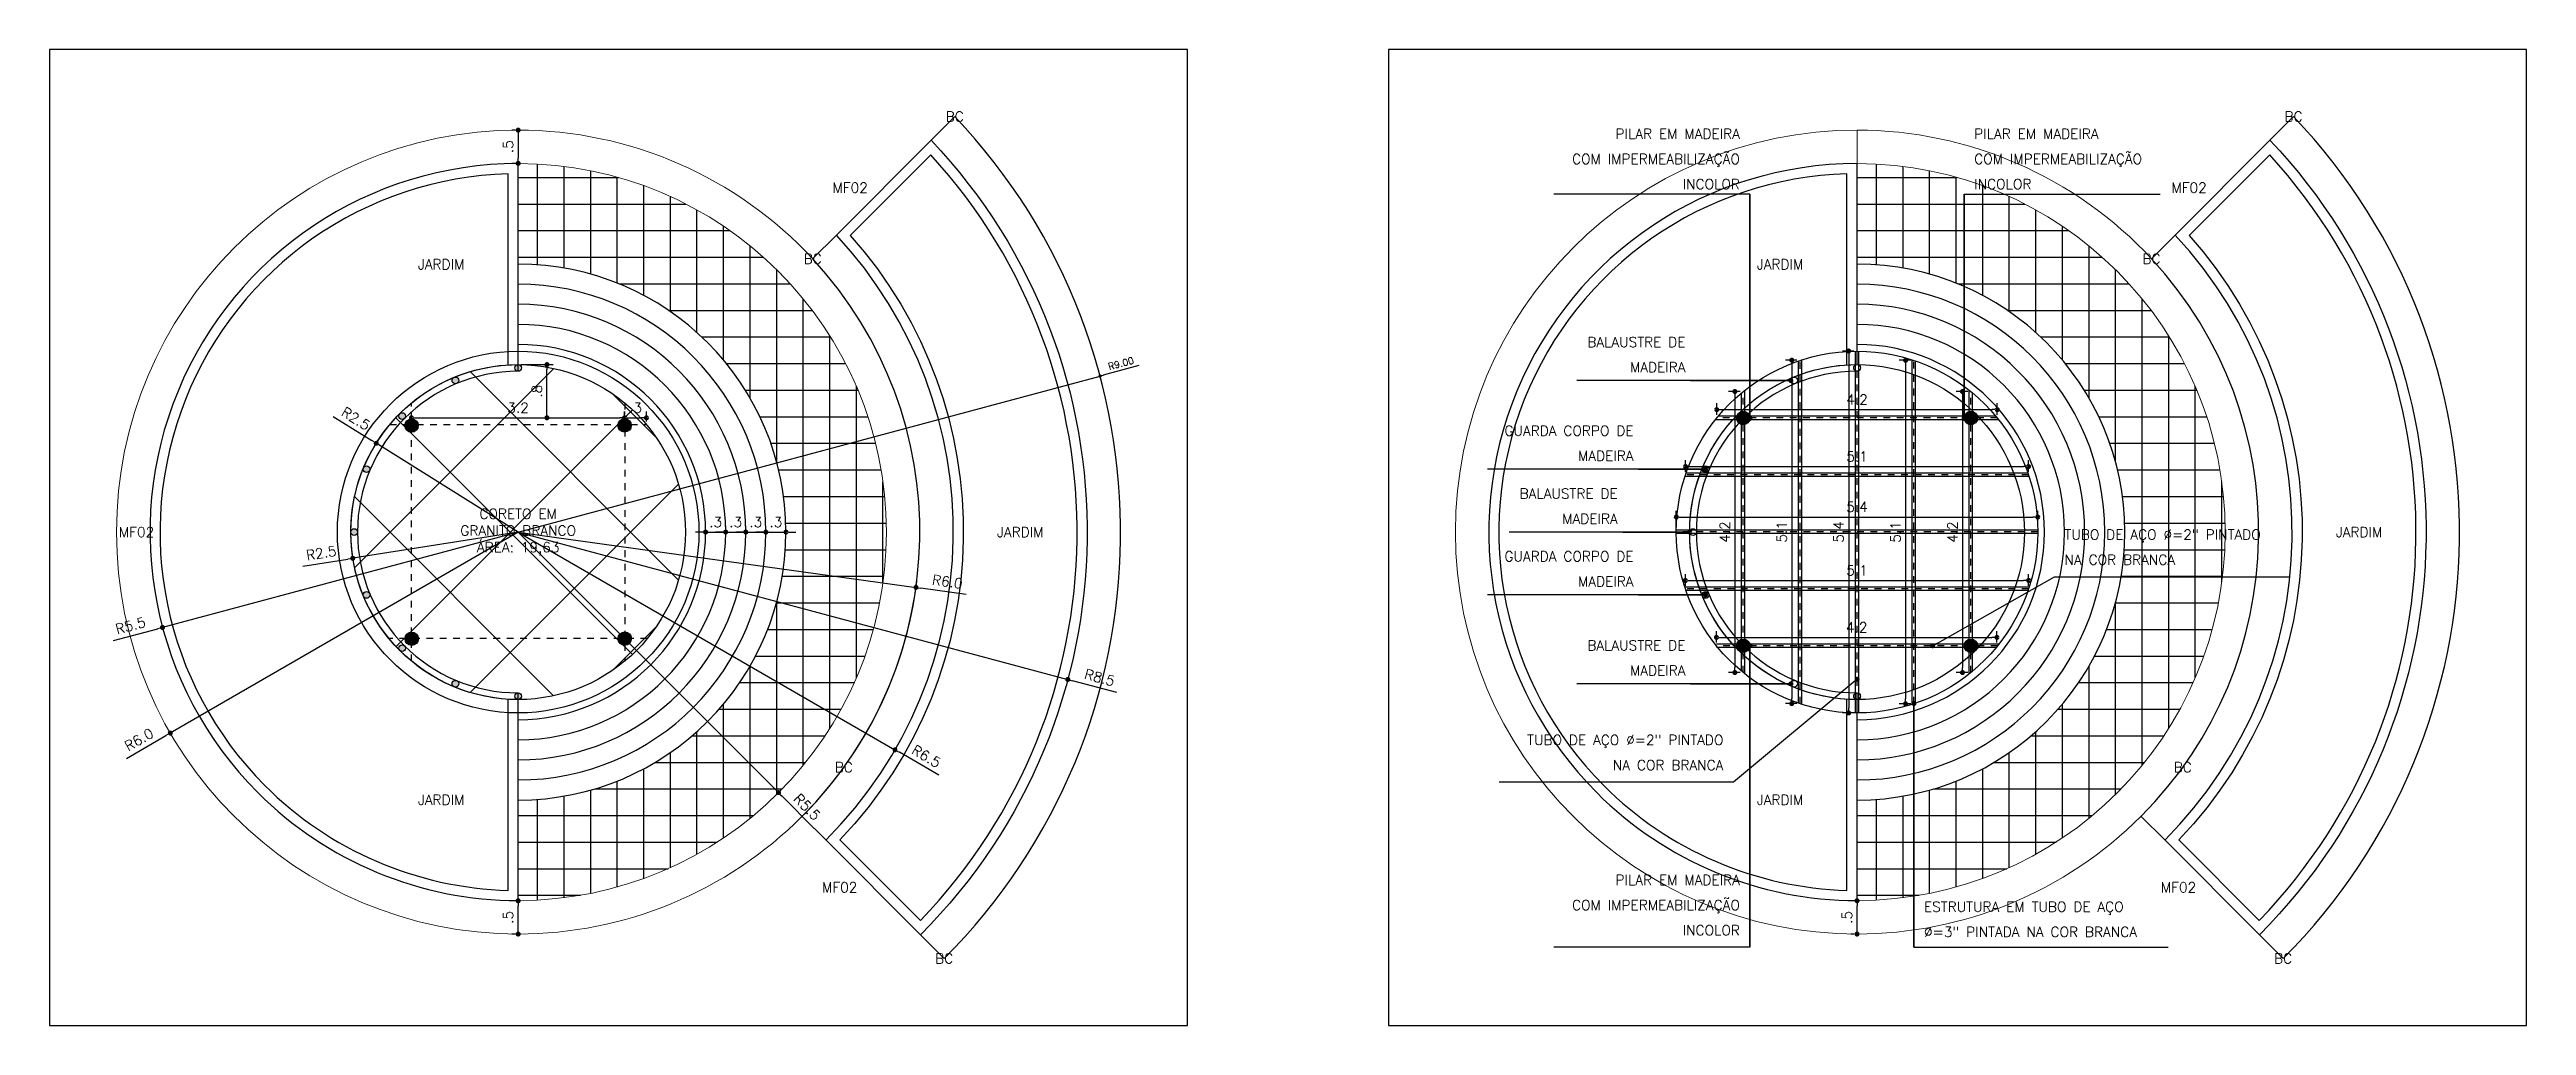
# Model space of a CAD drawing. Extents: x 387222 to 388513, y 9633222 to 9634061.
# Drawn here: x 387644.73 to 387681.73, y 9633408.83 to 9633423.4 of the extents above; entities that cross this region are included whole.
import ezdxf
from ezdxf.enums import TextEntityAlignment as Align

# ---------------------------------------------------------------- set-up
doc = ezdxf.new("R2010")
doc.units = 0
doc.header["$LTSCALE"] = 0.049213
doc.header["$PDSIZE"] = -2.5
doc.linetypes.add('ACAD_PROJEÇÃO', pattern=[0.2, 0.1, -0.1])
doc.layers.get('Defpoints').update_dxf_attribs({"color": 8})
for name, color, linetype in [('AI-Cotas', 12, 'Continuous'), ('AI-Texto', 2, 'Continuous'), ('BANCO', 2, 'Continuous'), ('MEIO-FIO', 3, 'Continuous'), ('P08', 8, 'Continuous'), ('P1', 1, 'Continuous'), ('P2', 2, 'Continuous'), ('PROJEÇÃO', 8, 'ACAD_PROJEÇÃO'), ('Texto', 2, 'Continuous')]:
    doc.layers.add(name, color=color, linetype=linetype)
doc.layers.add('ARQ_PISO', color=7, linetype='Continuous', lineweight=13)
doc.styles.add('RS50', font='romans.shx', dxfattribs={"height": 0.1})
doc.styles.add('RS75', font='romans.shx', dxfattribs={"height": 0.15})
doc.dimstyles.new('Cota 50', dxfattribs={"dimscale": 0.05, "dimtxt": 0.1, "dimasz": 1, "dimexe": 1.25, "dimexo": 0.625, "dimgap": 1, "dimtad": 1, "dimzin": 4, "dimdsep": 46, "dimtxsty": 'RS50', "dimblk": 'DOT', "dimcen": 0.1, "dimclrd": 12, "dimclre": 12, "dimclrt": 2, "dimadec": 0, "dimazin": 0, "dimtfac": 1, "dimtix": 1, "dimtmove": 0, "dimatfit": 3, "dimldrblk": 'DOT', "dimfxl": 1.25, "dimarcsym": 0})
doc.dimstyles.new('Cota 75', dxfattribs={"dimscale": 0.075, "dimtxt": 0.15, "dimasz": 1, "dimexe": 1.25, "dimexo": 0.625, "dimgap": 1, "dimtad": 1, "dimzin": 4, "dimdsep": 46, "dimtxsty": 'RS75', "dimblk": 'DOT', "dimcen": 0.1, "dimclrt": 2, "dimadec": 0, "dimazin": 0, "dimtfac": 1, "dimtix": 1, "dimtmove": 0, "dimatfit": 3, "dimldrblk": 'DOT', "dimfxl": 1, "dimarcsym": 0})
pattern_1 = [(0, (0, 0), (0, 6.985), [5.08, -1.905]), (90, (0, 0), (-6.985, 4e-16), [5.08, -1.905])]

msp = doc.modelspace()

# ---------------------------------------------------------------- texts
at = {"layer": 'AI-Cotas', "char_height": 0.15, "style": 'RS75'}
for s, insert, attachment_point in [('\\pxsm1.5;PILAR EM MADEIRA\\PCOM IMPERMEABILIZAÇÃO\\PINCOLOR', (387669.982, 9633421.313), 9), ('\\pxsm1.5;PILAR EM MADEIRA\\PCOM IMPERMEABILIZAÇÃO\\PINCOLOR', (387673.482, 9633421.313), 7), ('\\pxsm1.5;BALAUSTRE DE\\PMADEIRA', (387669.169, 9633419.105), 3), ('\\pxsm1.5;GUARDA CORPO DE\\PMADEIRA', (387668.393, 9633417.782), 3), ('\\pxsm1.5;BALAUSTRE DE\\PMADEIRA', (387668.157, 9633416.844), 3), ('\\pxsm1.5;TUBO DE AÇO ∅=2" PINTADO\\PNA COR BRANCA', (387674.831, 9633416.232), 1), ('\\pxsm1.5;GUARDA CORPO DE\\PMADEIRA', (387668.393, 9633415.907), 3), ('\\pxsm1.5;BALAUSTRE DE\\PMADEIRA', (387669.169, 9633414.578), 3), ('\\pxsm1.5;TUBO DE AÇO ∅=2" PINTADO\\PNA COR BRANCA', (387669.736, 9633413.166), 3), ('\\pxsm1.5;PILAR EM MADEIRA\\PCOM IMPERMEABILIZAÇÃO\\PINCOLOR', (387669.982, 9633411.076), 3), ('\\pxsm1.5;ESTRUTURA EM TUBO DE AÇO\\PØ=3" PINTADA NA COR BRANCA', (387672.732, 9633410.676), 1)]:
    msp.add_mtext(s, dxfattribs=dict(at, insert=insert, attachment_point=attachment_point))
at = {"layer": 'AI-Texto', "style": 'RS75'}
for s, p in [('BC', (387658.253, 9633422.396)), ('BC', (387678.253, 9633422.396)), ('MF02', (387656.692, 9633421.335)), ('MF02', (387676.692, 9633421.335)), ('BC', (387656.131, 9633420.274)), ('BC', (387676.131, 9633420.274)), ('MF02', (387646.032, 9633416.194)), ('BC', (387656.597, 9633412.683)), ('BC', (387676.597, 9633412.683)), ('MF02', (387656.535, 9633410.891)), ('MF02', (387676.535, 9633410.891)), ('BC', (387658.096, 9633409.83)), ('BC', (387678.096, 9633409.83))]:
    msp.add_text(s, height=0.15, dxfattribs=at).set_placement(p, align=Align.MIDDLE_CENTER)
at = {"layer": 'Texto', "char_height": 0.15, "attachment_point": 5, "style": 'RS75'}
for s, insert in [('JARDIM', (387650.582, 9633420.191)), ('JARDIM', (387670.582, 9633420.191)), ('CORETO EM GRANITO BRANCO\\PÁREA: 19,63', (387651.732, 9633416.194)), ('JARDIM', (387659.232, 9633416.194)), ('JARDIM', (387679.232, 9633416.194)), ('JARDIM', (387650.582, 9633412.197)), ('JARDIM', (387670.582, 9633412.197))]:
    msp.add_mtext_dynamic_manual_height_columns(s, width=2.05652, gutter_width=0.5, heights=[0], dxfattribs=dict(at, insert=insert))

# ---------------------------------------------------------------- blocks, each defined once
blk = doc.blocks.new('_Dot')
at = {"color": 0, "linetype": 'ByBlock', "lineweight": -2}
blk.add_line((-0.5, 0), (-1, 0), dxfattribs=at)
at = {"color": 0, "linetype": 'ByBlock', "const_width": 0.5}
blk.add_lwpolyline([(-0.25, 0, 1), (0.25, 0, 1)], format="xyb", close=True, dxfattribs=at)
blk = doc.blocks.new('*D272')
at = {"layer": 'AI-Cotas', "color": 0, "lineweight": -2, "transparency": 16777216}
for p, q in [((387654.532, 9633416.241), (387654.532, 9633416.288)), ((387654.832, 9633416.241), (387654.832, 9633416.288)), ((387654.457, 9633416.194), (387654.382, 9633416.194)), ((387654.532, 9633416.194), (387654.832, 9633416.194)), ((387654.907, 9633416.194), (387654.982, 9633416.194))]:
    blk.add_line(p, q, dxfattribs=at)
at = {"layer": 'Defpoints', "color": 0, "transparency": 16777216}
for p in [(387654.532, 9633416.194), (387654.832, 9633416.194), (387654.832, 9633416.194)]:
    blk.add_point(p, dxfattribs=at)
at = {"layer": 'AI-Cotas', "color": 0, "lineweight": -2, "transparency": 16777216, "xscale": 0.075, "yscale": 0.075, "zscale": 0.075}
blk.add_blockref('_Dot', (387654.532, 9633416.194), dxfattribs=at)
at = {"layer": 'AI-Cotas', "color": 0, "lineweight": -2, "transparency": 16777216, "xscale": 0.075, "yscale": 0.075, "zscale": 0.075, "rotation": 180}
blk.add_blockref('_Dot', (387654.832, 9633416.194), dxfattribs=at)
at = {"layer": 'AI-Cotas', "color": 2, "transparency": 16777216, "insert": (387654.682, 9633416.344), "char_height": 0.15, "attachment_point": 5, "style": 'RS75'}
blk.add_mtext('.3', dxfattribs=at)
blk = doc.blocks.new('*D273')
at = {"layer": 'AI-Cotas', "color": 0, "lineweight": -2, "transparency": 16777216}
for p, q in [((387654.832, 9633416.241), (387654.832, 9633416.288)), ((387655.132, 9633416.241), (387655.132, 9633416.288)), ((387654.757, 9633416.194), (387654.682, 9633416.194)), ((387654.832, 9633416.194), (387655.132, 9633416.194)), ((387655.207, 9633416.194), (387655.282, 9633416.194))]:
    blk.add_line(p, q, dxfattribs=at)
at = {"layer": 'Defpoints', "color": 0, "transparency": 16777216}
for p in [(387654.832, 9633416.194), (387655.132, 9633416.194), (387655.132, 9633416.194)]:
    blk.add_point(p, dxfattribs=at)
at = {"layer": 'AI-Cotas', "color": 0, "lineweight": -2, "transparency": 16777216, "xscale": 0.075, "yscale": 0.075, "zscale": 0.075}
blk.add_blockref('_Dot', (387654.832, 9633416.194), dxfattribs=at)
at = {"layer": 'AI-Cotas', "color": 0, "lineweight": -2, "transparency": 16777216, "xscale": 0.075, "yscale": 0.075, "zscale": 0.075, "rotation": 180}
blk.add_blockref('_Dot', (387655.132, 9633416.194), dxfattribs=at)
at = {"layer": 'AI-Cotas', "color": 2, "transparency": 16777216, "insert": (387654.982, 9633416.344), "char_height": 0.15, "attachment_point": 5, "style": 'RS75'}
blk.add_mtext('.3', dxfattribs=at)
blk = doc.blocks.new('*D274')
at = {"layer": 'AI-Cotas', "color": 0, "lineweight": -2, "transparency": 16777216}
for p, q in [((387655.132, 9633416.241), (387655.132, 9633416.288)), ((387655.432, 9633416.241), (387655.432, 9633416.288)), ((387655.057, 9633416.194), (387654.982, 9633416.194)), ((387655.132, 9633416.194), (387655.432, 9633416.194)), ((387655.507, 9633416.194), (387655.582, 9633416.194))]:
    blk.add_line(p, q, dxfattribs=at)
at = {"layer": 'Defpoints', "color": 0, "transparency": 16777216}
for p in [(387655.132, 9633416.194), (387655.432, 9633416.194), (387655.432, 9633416.194)]:
    blk.add_point(p, dxfattribs=at)
at = {"layer": 'AI-Cotas', "color": 0, "lineweight": -2, "transparency": 16777216, "xscale": 0.075, "yscale": 0.075, "zscale": 0.075}
blk.add_blockref('_Dot', (387655.132, 9633416.194), dxfattribs=at)
at = {"layer": 'AI-Cotas', "color": 0, "lineweight": -2, "transparency": 16777216, "xscale": 0.075, "yscale": 0.075, "zscale": 0.075, "rotation": 180}
blk.add_blockref('_Dot', (387655.432, 9633416.194), dxfattribs=at)
at = {"layer": 'AI-Cotas', "color": 2, "transparency": 16777216, "insert": (387655.282, 9633416.344), "char_height": 0.15, "attachment_point": 5, "style": 'RS75'}
blk.add_mtext('.3', dxfattribs=at)
blk = doc.blocks.new('*D275')
at = {"layer": 'AI-Cotas', "color": 0, "lineweight": -2, "transparency": 16777216}
for p, q in [((387655.432, 9633416.241), (387655.432, 9633416.288)), ((387655.732, 9633416.241), (387655.732, 9633416.288)), ((387655.357, 9633416.194), (387655.282, 9633416.194)), ((387655.432, 9633416.194), (387655.732, 9633416.194)), ((387655.807, 9633416.194), (387655.882, 9633416.194))]:
    blk.add_line(p, q, dxfattribs=at)
at = {"layer": 'Defpoints', "color": 0, "transparency": 16777216}
for p in [(387655.432, 9633416.194), (387655.732, 9633416.194), (387655.732, 9633416.194)]:
    blk.add_point(p, dxfattribs=at)
at = {"layer": 'AI-Cotas', "color": 0, "lineweight": -2, "transparency": 16777216, "xscale": 0.075, "yscale": 0.075, "zscale": 0.075}
blk.add_blockref('_Dot', (387655.432, 9633416.194), dxfattribs=at)
at = {"layer": 'AI-Cotas', "color": 0, "lineweight": -2, "transparency": 16777216, "xscale": 0.075, "yscale": 0.075, "zscale": 0.075, "rotation": 180}
blk.add_blockref('_Dot', (387655.732, 9633416.194), dxfattribs=at)
at = {"layer": 'AI-Cotas', "color": 2, "transparency": 16777216, "insert": (387655.582, 9633416.344), "char_height": 0.15, "attachment_point": 5, "style": 'RS75'}
blk.add_mtext('.3', dxfattribs=at)
blk = doc.blocks.new('*D276')
at = {"layer": 'AI-Cotas', "color": 0, "lineweight": -2, "transparency": 16777216}
for p, q in [((387651.732, 9633416.194), (387655.621, 9633412.305)), ((387656.156, 9633411.77), (387655.674, 9633412.252))]:
    blk.add_line(p, q, dxfattribs=at)
at = {"layer": 'Defpoints', "color": 0, "transparency": 16777216}
for p in [(387651.732, 9633416.194), (387655.621, 9633412.305)]:
    blk.add_point(p, dxfattribs=at)
at = {"layer": 'AI-Cotas', "color": 0, "lineweight": -2, "transparency": 16777216, "xscale": 0.075, "yscale": 0.075, "zscale": 0.075, "rotation": 135.000000020581}
blk.add_blockref('_Dot', (387655.621, 9633412.305), dxfattribs=at)
at = {"layer": 'AI-Cotas', "color": 2, "transparency": 16777216, "insert": (387656.048, 9633412.09), "char_height": 0.15, "attachment_point": 5, "rotation": 315, "style": 'RS75'}
blk.add_mtext('R5.5', dxfattribs=at)
blk = doc.blocks.new('*D277')
at = {"layer": 'AI-Cotas', "color": 0, "lineweight": -2, "transparency": 16777216}
for p, q in [((387651.732, 9633416.194), (387657.675, 9633415.368)), ((387658.425, 9633415.264), (387657.749, 9633415.358))]:
    blk.add_line(p, q, dxfattribs=at)
blk.add_arc((387651.732, 9633416.194), 6, 315.4476, 352.981, dxfattribs=at)
at = {"layer": 'Defpoints', "color": 0, "transparency": 16777216}
for p in [(387651.732, 9633416.194), (387657.675, 9633415.368)]:
    blk.add_point(p, dxfattribs=at)
at = {"layer": 'AI-Cotas', "color": 0, "lineweight": -2, "transparency": 16777216, "xscale": 0.075, "yscale": 0.075, "zscale": 0.075, "rotation": 172.0857373599357}
blk.add_blockref('_Dot', (387657.675, 9633415.368), dxfattribs=at)
at = {"layer": 'AI-Cotas', "color": 2, "transparency": 16777216, "insert": (387658.144, 9633415.454), "char_height": 0.15, "attachment_point": 5, "rotation": 352.0857, "style": 'RS75'}
blk.add_mtext('R6.0', dxfattribs=at)
blk = doc.blocks.new('*D278')
at = {"layer": 'AI-Cotas', "color": 0, "lineweight": -2, "transparency": 16777216}
for p, q in [((387651.732, 9633416.194), (387657.361, 9633412.944)), ((387658.017, 9633412.565), (387657.426, 9633412.907))]:
    blk.add_line(p, q, dxfattribs=at)
at = {"layer": 'Defpoints', "color": 0, "transparency": 16777216}
for p in [(387651.732, 9633416.194), (387657.361, 9633412.944)]:
    blk.add_point(p, dxfattribs=at)
at = {"layer": 'AI-Cotas', "color": 0, "lineweight": -2, "transparency": 16777216, "xscale": 0.075, "yscale": 0.075, "zscale": 0.075, "rotation": 150.0000000000659}
blk.add_blockref('_Dot', (387657.361, 9633412.944), dxfattribs=at)
at = {"layer": 'AI-Cotas', "color": 2, "transparency": 16777216, "insert": (387657.829, 9633412.847), "char_height": 0.15, "attachment_point": 5, "rotation": 330, "style": 'RS75'}
blk.add_mtext('R6.5', dxfattribs=at)
blk = doc.blocks.new('*D279')
at = {"layer": 'AI-Cotas', "color": 0, "lineweight": -2, "transparency": 16777216}
for p, q in [((387651.732, 9633416.194), (387659.942, 9633413.994)), ((387660.673, 9633413.798), (387660.015, 9633413.975))]:
    blk.add_line(p, q, dxfattribs=at)
at = {"layer": 'Defpoints', "color": 0, "transparency": 16777216}
for p in [(387651.732, 9633416.194), (387659.942, 9633413.994)]:
    blk.add_point(p, dxfattribs=at)
at = {"layer": 'AI-Cotas', "color": 0, "lineweight": -2, "transparency": 16777216, "xscale": 0.075, "yscale": 0.075, "zscale": 0.075, "rotation": 164.9999998509936}
blk.add_blockref('_Dot', (387659.942, 9633413.994), dxfattribs=at)
at = {"layer": 'AI-Cotas', "color": 2, "transparency": 16777216, "insert": (387660.419, 9633414.022), "char_height": 0.15, "attachment_point": 5, "rotation": 345, "style": 'RS75'}
blk.add_mtext('R8.5', dxfattribs=at)
blk = doc.blocks.new('*D280')
at = {"color": 12, "lineweight": -2, "transparency": 16777216}
for p, q in [((387651.732, 9633416.194), (387660.425, 9633418.523)), ((387661.005, 9633418.679), (387660.473, 9633418.536))]:
    blk.add_line(p, q, dxfattribs=at)
at = {"layer": 'Defpoints', "color": 0, "transparency": 16777216}
for p in [(387660.425, 9633418.523), (387651.732, 9633416.194)]:
    blk.add_point(p, dxfattribs=at)
at = {"color": 12, "lineweight": -2, "transparency": 16777216, "xscale": 0.05, "yscale": 0.05, "zscale": 0.05, "rotation": 195.0000000870595}
blk.add_blockref('_Dot', (387660.425, 9633418.523), dxfattribs=at)
at = {"color": 2, "transparency": 16777216, "insert": (387660.737, 9633418.711), "char_height": 0.1, "attachment_point": 5, "rotation": 15, "style": 'RS50'}
blk.add_mtext('R9.00', dxfattribs=at)
blk = doc.blocks.new('*D281')
at = {"layer": 'AI-Cotas', "color": 0, "lineweight": -2, "transparency": 16777216}
for p, q in [((387651.732, 9633416.194), (387649.262, 9633415.803)), ((387648.515, 9633415.685), (387649.188, 9633415.791))]:
    blk.add_line(p, q, dxfattribs=at)
at = {"layer": 'Defpoints', "color": 0, "transparency": 16777216}
for p in [(387651.732, 9633416.194), (387649.262, 9633415.803)]:
    blk.add_point(p, dxfattribs=at)
at = {"layer": 'AI-Cotas', "color": 0, "lineweight": -2, "transparency": 16777216, "xscale": 0.075, "yscale": 0.075, "zscale": 0.075, "rotation": 8.997168539850582}
blk.add_blockref('_Dot', (387649.262, 9633415.803), dxfattribs=at)
at = {"layer": 'AI-Cotas', "color": 2, "transparency": 16777216, "insert": (387648.791, 9633415.88), "char_height": 0.15, "attachment_point": 5, "rotation": 8.9972, "style": 'RS75'}
blk.add_mtext('R2.5', dxfattribs=at)
blk = doc.blocks.new('*D282')
at = {"layer": 'AI-Cotas', "color": 0, "lineweight": -2, "transparency": 16777216}
for p, q in [((387651.732, 9633416.194), (387646.419, 9633414.771)), ((387645.688, 9633414.575), (387646.347, 9633414.751))]:
    blk.add_line(p, q, dxfattribs=at)
at = {"layer": 'Defpoints', "color": 0, "transparency": 16777216}
for p in [(387651.732, 9633416.194), (387646.419, 9633414.771)]:
    blk.add_point(p, dxfattribs=at)
at = {"layer": 'AI-Cotas', "color": 0, "lineweight": -2, "transparency": 16777216, "xscale": 0.075, "yscale": 0.075, "zscale": 0.075, "rotation": 15.00000009538956}
blk.add_blockref('_Dot', (387646.419, 9633414.771), dxfattribs=at)
at = {"layer": 'AI-Cotas', "color": 2, "transparency": 16777216, "insert": (387645.942, 9633414.798), "char_height": 0.15, "attachment_point": 5, "rotation": 15, "style": 'RS75'}
blk.add_mtext('R5.5', dxfattribs=at)
blk = doc.blocks.new('*D283')
at = {"layer": 'AI-Cotas', "color": 0, "lineweight": -2, "transparency": 16777216}
for p, q in [((387651.732, 9633416.194), (387646.536, 9633413.194)), ((387645.88, 9633412.815), (387646.471, 9633413.157))]:
    blk.add_line(p, q, dxfattribs=at)
at = {"layer": 'Defpoints', "color": 0, "transparency": 16777216}
for p in [(387651.732, 9633416.194), (387646.536, 9633413.194)]:
    blk.add_point(p, dxfattribs=at)
at = {"layer": 'AI-Cotas', "color": 0, "lineweight": -2, "transparency": 16777216, "xscale": 0.075, "yscale": 0.075, "zscale": 0.075, "rotation": 29.9999999653636}
blk.add_blockref('_Dot', (387646.536, 9633413.194), dxfattribs=at)
at = {"layer": 'AI-Cotas', "color": 2, "transparency": 16777216, "insert": (387646.068, 9633413.097), "char_height": 0.15, "attachment_point": 5, "rotation": 30, "style": 'RS75'}
blk.add_mtext('R6.0', dxfattribs=at)
blk = doc.blocks.new('*D284')
at = {"layer": 'AI-Cotas', "color": 0, "lineweight": -2, "transparency": 16777216}
for p, q in [((387651.685, 9633410.691), (387651.638, 9633410.691)), ((387651.732, 9633410.269), (387651.732, 9633410.616)), ((387651.685, 9633410.194), (387651.638, 9633410.194))]:
    blk.add_line(p, q, dxfattribs=at)
at = {"layer": 'Defpoints', "color": 0, "transparency": 16777216}
for p in [(387651.732, 9633410.691), (387651.732, 9633410.691), (387651.732, 9633410.194)]:
    blk.add_point(p, dxfattribs=at)
at = {"layer": 'AI-Cotas', "color": 0, "lineweight": -2, "transparency": 16777216, "xscale": 0.075, "yscale": 0.075, "zscale": 0.075}
for p, rotation in [((387651.732, 9633410.691), 90), ((387651.732, 9633410.194), 270)]:
    blk.add_blockref('_Dot', p, dxfattribs=dict(at, rotation=rotation))
at = {"layer": 'AI-Cotas', "color": 2, "transparency": 16777216, "insert": (387651.582, 9633410.442), "char_height": 0.15, "attachment_point": 5, "rotation": 90, "style": 'RS75'}
blk.add_mtext('.5', dxfattribs=at)
blk = doc.blocks.new('*D285')
at = {"layer": 'AI-Cotas', "color": 0, "lineweight": -2, "transparency": 16777216}
for p, q in [((387651.685, 9633422.194), (387651.638, 9633422.194)), ((387651.732, 9633422.119), (387651.732, 9633421.773)), ((387651.685, 9633421.698), (387651.638, 9633421.698))]:
    blk.add_line(p, q, dxfattribs=at)
at = {"layer": 'Defpoints', "color": 0, "transparency": 16777216}
for p in [(387651.732, 9633422.194), (387651.732, 9633421.698), (387651.732, 9633421.698)]:
    blk.add_point(p, dxfattribs=at)
at = {"layer": 'AI-Cotas', "color": 0, "lineweight": -2, "transparency": 16777216, "xscale": 0.075, "yscale": 0.075, "zscale": 0.075}
for p, rotation in [((387651.732, 9633422.194), 90), ((387651.732, 9633421.698), 270)]:
    blk.add_blockref('_Dot', p, dxfattribs=dict(at, rotation=rotation))
at = {"layer": 'AI-Cotas', "color": 2, "transparency": 16777216, "insert": (387651.582, 9633421.946), "char_height": 0.15, "attachment_point": 5, "rotation": 90, "style": 'RS75'}
blk.add_mtext('.5', dxfattribs=at)
blk = doc.blocks.new('*D450')
at = {"layer": 'AI-Cotas', "color": 0, "lineweight": -2, "transparency": 16777216}
for p, q in [((387648.97, 9633417.921), (387649.548, 9633417.559)), ((387651.732, 9633416.194), (387649.612, 9633417.519))]:
    blk.add_line(p, q, dxfattribs=at)
at = {"layer": 'Defpoints', "color": 0, "transparency": 16777216}
for p in [(387649.612, 9633417.519), (387651.732, 9633416.194)]:
    blk.add_point(p, dxfattribs=at)
at = {"layer": 'AI-Cotas', "color": 0, "lineweight": -2, "transparency": 16777216, "xscale": 0.075, "yscale": 0.075, "zscale": 0.075, "rotation": 327.984187216417}
blk.add_blockref('_Dot', (387649.612, 9633417.519), dxfattribs=at)
at = {"layer": 'AI-Cotas', "color": 2, "transparency": 16777216, "insert": (387649.307, 9633417.887), "char_height": 0.15, "attachment_point": 5, "rotation": 327.9842, "style": 'RS75'}
blk.add_mtext('R2.5', dxfattribs=at)
blk = doc.blocks.new('*D489')
at = {"layer": 'AI-Cotas', "color": 0, "lineweight": -2, "transparency": 16777216}
for p, q in [((387671.685, 9633410.691), (387671.638, 9633410.691)), ((387671.732, 9633410.269), (387671.732, 9633410.616)), ((387671.685, 9633410.194), (387671.638, 9633410.194))]:
    blk.add_line(p, q, dxfattribs=at)
at = {"layer": 'Defpoints', "color": 0, "transparency": 16777216}
for p in [(387671.732, 9633410.691), (387671.732, 9633410.691), (387671.732, 9633410.194)]:
    blk.add_point(p, dxfattribs=at)
at = {"layer": 'AI-Cotas', "color": 0, "lineweight": -2, "transparency": 16777216, "xscale": 0.075, "yscale": 0.075, "zscale": 0.075}
for p, rotation in [((387671.732, 9633410.691), 90), ((387671.732, 9633410.194), 270)]:
    blk.add_blockref('_Dot', p, dxfattribs=dict(at, rotation=rotation))
at = {"layer": 'AI-Cotas', "color": 2, "transparency": 16777216, "insert": (387671.582, 9633410.442), "char_height": 0.15, "attachment_point": 5, "rotation": 90, "style": 'RS75'}
blk.add_mtext('.5', dxfattribs=at)
blk = doc.blocks.new('*D490')
at = {"layer": 'AI-Cotas', "color": 0, "lineweight": -2, "transparency": 16777216}
for p, q in [((387650.138, 9633417.847), (387650.138, 9633417.994)), ((387650.213, 9633417.9), (387653.249, 9633417.9)), ((387653.324, 9633417.947), (387653.324, 9633417.994))]:
    blk.add_line(p, q, dxfattribs=at)
at = {"layer": 'Defpoints', "color": 0, "transparency": 16777216}
for p in [(387650.138, 9633417.8), (387653.324, 9633417.9), (387653.324, 9633417.9)]:
    blk.add_point(p, dxfattribs=at)
at = {"layer": 'AI-Cotas', "color": 0, "lineweight": -2, "transparency": 16777216, "xscale": 0.075, "yscale": 0.075, "zscale": 0.075, "rotation": 180}
blk.add_blockref('_Dot', (387650.138, 9633417.9), dxfattribs=at)
at = {"layer": 'AI-Cotas', "color": 0, "lineweight": -2, "transparency": 16777216, "xscale": 0.075, "yscale": 0.075, "zscale": 0.075}
blk.add_blockref('_Dot', (387653.324, 9633417.9), dxfattribs=at)
at = {"layer": 'AI-Cotas', "color": 2, "transparency": 16777216, "insert": (387651.731, 9633418.05), "char_height": 0.15, "attachment_point": 5, "style": 'RS75'}
blk.add_mtext('3.2', dxfattribs=at)
blk = doc.blocks.new('*D491')
at = {"layer": 'AI-Cotas', "color": 0, "lineweight": -2, "transparency": 16777216}
for p, q in [((387653.322, 9633417.833), (387653.322, 9633417.994)), ((387653.397, 9633417.9), (387653.573, 9633417.9)), ((387653.648, 9633417.847), (387653.648, 9633417.994))]:
    blk.add_line(p, q, dxfattribs=at)
at = {"layer": 'Defpoints', "color": 0, "transparency": 16777216}
for p in [(387653.322, 9633417.786), (387653.648, 9633417.9), (387653.648, 9633417.8)]:
    blk.add_point(p, dxfattribs=at)
at = {"layer": 'AI-Cotas', "color": 0, "lineweight": -2, "transparency": 16777216, "xscale": 0.075, "yscale": 0.075, "zscale": 0.075, "rotation": 180}
blk.add_blockref('_Dot', (387653.322, 9633417.9), dxfattribs=at)
at = {"layer": 'AI-Cotas', "color": 0, "lineweight": -2, "transparency": 16777216, "xscale": 0.075, "yscale": 0.075, "zscale": 0.075}
blk.add_blockref('_Dot', (387653.648, 9633417.9), dxfattribs=at)
at = {"layer": 'AI-Cotas', "color": 2, "transparency": 16777216, "insert": (387653.485, 9633418.05), "char_height": 0.15, "attachment_point": 5, "style": 'RS75'}
blk.add_mtext('.3', dxfattribs=at)
blk = doc.blocks.new('*D492')
at = {"layer": 'AI-Cotas', "color": 0, "lineweight": -2, "transparency": 16777216}
for p, q in [((387651.779, 9633418.694), (387652.256, 9633418.694)), ((387652.162, 9633417.975), (387652.162, 9633418.619)), ((387651.778, 9633417.9), (387652.256, 9633417.9))]:
    blk.add_line(p, q, dxfattribs=at)
at = {"layer": 'Defpoints', "color": 0, "transparency": 16777216}
for p in [(387651.732, 9633418.694), (387652.162, 9633418.694), (387651.731, 9633417.9)]:
    blk.add_point(p, dxfattribs=at)
at = {"layer": 'AI-Cotas', "color": 0, "lineweight": -2, "transparency": 16777216, "xscale": 0.075, "yscale": 0.075, "zscale": 0.075}
for p, rotation in [((387652.162, 9633418.694), 90), ((387652.162, 9633417.9), 270)]:
    blk.add_blockref('_Dot', p, dxfattribs=dict(at, rotation=rotation))
at = {"layer": 'AI-Cotas', "color": 2, "transparency": 16777216, "insert": (387652.012, 9633418.297), "char_height": 0.15, "attachment_point": 5, "rotation": 90, "style": 'RS75'}
blk.add_mtext('.8', dxfattribs=at)
blk = doc.blocks.new('*D651')
at = {"layer": 'AI-Cotas', "color": 0, "lineweight": -2, "transparency": 16777216}
for p, q in [((387669.985, 9633418.292), (387669.813, 9633418.292)), ((387669.907, 9633418.217), (387669.907, 9633414.172)), ((387669.985, 9633414.097), (387669.813, 9633414.097))]:
    blk.add_line(p, q, dxfattribs=at)
at = {"layer": 'Defpoints', "color": 0, "transparency": 16777216}
for p in [(387670.032, 9633418.292), (387669.907, 9633414.097), (387670.032, 9633414.097)]:
    blk.add_point(p, dxfattribs=at)
at = {"layer": 'AI-Cotas', "color": 0, "lineweight": -2, "transparency": 16777216, "xscale": 0.075, "yscale": 0.075, "zscale": 0.075}
for p, rotation in [((387669.907, 9633418.292), 90), ((387669.907, 9633414.097), 270)]:
    blk.add_blockref('_Dot', p, dxfattribs=dict(at, rotation=rotation))
at = {"layer": 'AI-Cotas', "color": 2, "transparency": 16777216, "insert": (387669.757, 9633416.194), "char_height": 0.15, "attachment_point": 5, "rotation": 90, "style": 'RS75'}
blk.add_mtext('4.2', dxfattribs=at)
blk = doc.blocks.new('*D652')
at = {"layer": 'AI-Cotas', "color": 0, "lineweight": -2, "transparency": 16777216}
for p, q in [((387670.835, 9633418.761), (387670.663, 9633418.761)), ((387670.757, 9633418.686), (387670.757, 9633413.708)), ((387670.835, 9633413.633), (387670.663, 9633413.633))]:
    blk.add_line(p, q, dxfattribs=at)
at = {"layer": 'Defpoints', "color": 0, "transparency": 16777216}
for p in [(387670.882, 9633418.761), (387670.757, 9633413.633), (387670.882, 9633413.633)]:
    blk.add_point(p, dxfattribs=at)
at = {"layer": 'AI-Cotas', "color": 0, "lineweight": -2, "transparency": 16777216, "xscale": 0.075, "yscale": 0.075, "zscale": 0.075}
for p, rotation in [((387670.757, 9633418.761), 90), ((387670.757, 9633413.633), 270)]:
    blk.add_blockref('_Dot', p, dxfattribs=dict(at, rotation=rotation))
at = {"layer": 'AI-Cotas', "color": 2, "transparency": 16777216, "insert": (387670.607, 9633416.197), "char_height": 0.15, "attachment_point": 5, "rotation": 90, "style": 'RS75'}
blk.add_mtext('5.1', dxfattribs=at)
blk = doc.blocks.new('*D653')
at = {"layer": 'AI-Cotas', "color": 0, "lineweight": -2, "transparency": 16777216}
for p, q in [((387671.685, 9633418.897), (387671.513, 9633418.897)), ((387671.607, 9633418.822), (387671.607, 9633413.569)), ((387671.685, 9633413.494), (387671.513, 9633413.494))]:
    blk.add_line(p, q, dxfattribs=at)
at = {"layer": 'Defpoints', "color": 0, "transparency": 16777216}
for p in [(387671.732, 9633418.897), (387671.607, 9633413.494), (387671.732, 9633413.494)]:
    blk.add_point(p, dxfattribs=at)
at = {"layer": 'AI-Cotas', "color": 0, "lineweight": -2, "transparency": 16777216, "xscale": 0.075, "yscale": 0.075, "zscale": 0.075}
for p, rotation in [((387671.607, 9633418.897), 90), ((387671.607, 9633413.494), 270)]:
    blk.add_blockref('_Dot', p, dxfattribs=dict(at, rotation=rotation))
at = {"layer": 'AI-Cotas', "color": 2, "transparency": 16777216, "insert": (387671.457, 9633416.196), "char_height": 0.15, "attachment_point": 5, "rotation": 90, "style": 'RS75'}
blk.add_mtext('5.4', dxfattribs=at)
blk = doc.blocks.new('*D654')
at = {"layer": 'AI-Cotas', "color": 0, "lineweight": -2, "transparency": 16777216}
for p, q in [((387672.535, 9633418.759), (387672.363, 9633418.759)), ((387672.457, 9633418.684), (387672.457, 9633413.706)), ((387672.535, 9633413.631), (387672.363, 9633413.631))]:
    blk.add_line(p, q, dxfattribs=at)
at = {"layer": 'Defpoints', "color": 0, "transparency": 16777216}
for p in [(387672.582, 9633418.759), (387672.457, 9633413.631), (387672.582, 9633413.631)]:
    blk.add_point(p, dxfattribs=at)
at = {"layer": 'AI-Cotas', "color": 0, "lineweight": -2, "transparency": 16777216, "xscale": 0.075, "yscale": 0.075, "zscale": 0.075}
for p, rotation in [((387672.457, 9633418.759), 90), ((387672.457, 9633413.631), 270)]:
    blk.add_blockref('_Dot', p, dxfattribs=dict(at, rotation=rotation))
at = {"layer": 'AI-Cotas', "color": 2, "transparency": 16777216, "insert": (387672.307, 9633416.195), "char_height": 0.15, "attachment_point": 5, "rotation": 90, "style": 'RS75'}
blk.add_mtext('5.1', dxfattribs=at)
blk = doc.blocks.new('*D655')
at = {"layer": 'AI-Cotas', "color": 0, "lineweight": -2, "transparency": 16777216}
for p, q in [((387673.385, 9633418.292), (387673.213, 9633418.292)), ((387673.307, 9633418.217), (387673.307, 9633414.172)), ((387673.385, 9633414.097), (387673.213, 9633414.097))]:
    blk.add_line(p, q, dxfattribs=at)
at = {"layer": 'Defpoints', "color": 0, "transparency": 16777216}
for p in [(387673.432, 9633418.292), (387673.307, 9633414.097), (387673.432, 9633414.097)]:
    blk.add_point(p, dxfattribs=at)
at = {"layer": 'AI-Cotas', "color": 0, "lineweight": -2, "transparency": 16777216, "xscale": 0.075, "yscale": 0.075, "zscale": 0.075}
for p, rotation in [((387673.307, 9633418.292), 90), ((387673.307, 9633414.097), 270)]:
    blk.add_blockref('_Dot', p, dxfattribs=dict(at, rotation=rotation))
at = {"layer": 'AI-Cotas', "color": 2, "transparency": 16777216, "insert": (387673.157, 9633416.194), "char_height": 0.15, "attachment_point": 5, "rotation": 90, "style": 'RS75'}
blk.add_mtext('4.2', dxfattribs=at)
blk = doc.blocks.new('*D656')
at = {"layer": 'AI-Cotas', "color": 0, "lineweight": -2, "transparency": 16777216}
for p, q in [((387669.636, 9633417.944), (387669.636, 9633418.116)), ((387673.827, 9633417.944), (387673.827, 9633418.116)), ((387669.711, 9633418.022), (387673.752, 9633418.022))]:
    blk.add_line(p, q, dxfattribs=at)
at = {"layer": 'Defpoints', "color": 0, "transparency": 16777216}
for p in [(387669.636, 9633417.897), (387673.827, 9633418.022), (387673.827, 9633417.897)]:
    blk.add_point(p, dxfattribs=at)
at = {"layer": 'AI-Cotas', "color": 0, "lineweight": -2, "transparency": 16777216, "xscale": 0.075, "yscale": 0.075, "zscale": 0.075, "rotation": 180}
blk.add_blockref('_Dot', (387669.636, 9633418.022), dxfattribs=at)
at = {"layer": 'AI-Cotas', "color": 0, "lineweight": -2, "transparency": 16777216, "xscale": 0.075, "yscale": 0.075, "zscale": 0.075}
blk.add_blockref('_Dot', (387673.827, 9633418.022), dxfattribs=at)
at = {"layer": 'AI-Cotas', "color": 2, "transparency": 16777216, "insert": (387671.732, 9633418.172), "char_height": 0.15, "attachment_point": 5, "style": 'RS75'}
blk.add_mtext('4.2', dxfattribs=at)
blk = doc.blocks.new('*D657')
at = {"layer": 'AI-Cotas', "color": 0, "lineweight": -2, "transparency": 16777216}
for p, q in [((387669.17, 9633417.094), (387669.17, 9633417.266)), ((387669.245, 9633417.172), (387674.218, 9633417.172)), ((387674.293, 9633417.094), (387674.293, 9633417.266))]:
    blk.add_line(p, q, dxfattribs=at)
at = {"layer": 'Defpoints', "color": 0, "transparency": 16777216}
for p in [(387669.17, 9633417.047), (387674.293, 9633417.172), (387674.293, 9633417.047)]:
    blk.add_point(p, dxfattribs=at)
at = {"layer": 'AI-Cotas', "color": 0, "lineweight": -2, "transparency": 16777216, "xscale": 0.075, "yscale": 0.075, "zscale": 0.075, "rotation": 180}
blk.add_blockref('_Dot', (387669.17, 9633417.172), dxfattribs=at)
at = {"layer": 'AI-Cotas', "color": 0, "lineweight": -2, "transparency": 16777216, "xscale": 0.075, "yscale": 0.075, "zscale": 0.075}
blk.add_blockref('_Dot', (387674.293, 9633417.172), dxfattribs=at)
at = {"layer": 'AI-Cotas', "color": 2, "transparency": 16777216, "insert": (387671.732, 9633417.322), "char_height": 0.15, "attachment_point": 5, "style": 'RS75'}
blk.add_mtext('5.1', dxfattribs=at)
blk = doc.blocks.new('*D658')
at = {"layer": 'AI-Cotas', "color": 0, "lineweight": -2, "transparency": 16777216}
for p, q in [((387669.032, 9633416.241), (387669.032, 9633416.513)), ((387669.107, 9633416.419), (387674.357, 9633416.419)), ((387674.432, 9633416.269), (387674.432, 9633416.513))]:
    blk.add_line(p, q, dxfattribs=at)
at = {"layer": 'Defpoints', "color": 0, "transparency": 16777216}
for p in [(387674.432, 9633416.419), (387674.432, 9633416.222), (387669.032, 9633416.194)]:
    blk.add_point(p, dxfattribs=at)
at = {"layer": 'AI-Cotas', "color": 0, "lineweight": -2, "transparency": 16777216, "xscale": 0.075, "yscale": 0.075, "zscale": 0.075, "rotation": 180}
blk.add_blockref('_Dot', (387669.032, 9633416.419), dxfattribs=at)
at = {"layer": 'AI-Cotas', "color": 0, "lineweight": -2, "transparency": 16777216, "xscale": 0.075, "yscale": 0.075, "zscale": 0.075}
blk.add_blockref('_Dot', (387674.432, 9633416.419), dxfattribs=at)
at = {"layer": 'AI-Cotas', "color": 2, "transparency": 16777216, "insert": (387671.732, 9633416.569), "char_height": 0.15, "attachment_point": 5, "style": 'RS75'}
blk.add_mtext('5.4', dxfattribs=at)
blk = doc.blocks.new('*D659')
at = {"layer": 'AI-Cotas', "color": 0, "lineweight": -2, "transparency": 16777216}
for p, q in [((387669.168, 9633415.394), (387669.168, 9633415.566)), ((387669.243, 9633415.472), (387674.22, 9633415.472)), ((387674.295, 9633415.394), (387674.295, 9633415.566))]:
    blk.add_line(p, q, dxfattribs=at)
at = {"layer": 'Defpoints', "color": 0, "transparency": 16777216}
for p in [(387674.295, 9633415.472), (387669.168, 9633415.347), (387674.295, 9633415.347)]:
    blk.add_point(p, dxfattribs=at)
at = {"layer": 'AI-Cotas', "color": 0, "lineweight": -2, "transparency": 16777216, "xscale": 0.075, "yscale": 0.075, "zscale": 0.075, "rotation": 180}
blk.add_blockref('_Dot', (387669.168, 9633415.472), dxfattribs=at)
at = {"layer": 'AI-Cotas', "color": 0, "lineweight": -2, "transparency": 16777216, "xscale": 0.075, "yscale": 0.075, "zscale": 0.075}
blk.add_blockref('_Dot', (387674.295, 9633415.472), dxfattribs=at)
at = {"layer": 'AI-Cotas', "color": 2, "transparency": 16777216, "insert": (387671.732, 9633415.622), "char_height": 0.15, "attachment_point": 5, "style": 'RS75'}
blk.add_mtext('5.1', dxfattribs=at)
blk = doc.blocks.new('*D660')
at = {"layer": 'AI-Cotas', "color": 0, "lineweight": -2, "transparency": 16777216}
for p, q in [((387669.632, 9633414.544), (387669.632, 9633414.716)), ((387669.707, 9633414.622), (387673.747, 9633414.622)), ((387673.822, 9633414.544), (387673.822, 9633414.716))]:
    blk.add_line(p, q, dxfattribs=at)
at = {"layer": 'Defpoints', "color": 0, "transparency": 16777216}
for p in [(387669.632, 9633414.497), (387673.822, 9633414.622), (387673.822, 9633414.497)]:
    blk.add_point(p, dxfattribs=at)
at = {"layer": 'AI-Cotas', "color": 0, "lineweight": -2, "transparency": 16777216, "xscale": 0.075, "yscale": 0.075, "zscale": 0.075, "rotation": 180}
blk.add_blockref('_Dot', (387669.632, 9633414.622), dxfattribs=at)
at = {"layer": 'AI-Cotas', "color": 0, "lineweight": -2, "transparency": 16777216, "xscale": 0.075, "yscale": 0.075, "zscale": 0.075}
blk.add_blockref('_Dot', (387673.822, 9633414.622), dxfattribs=at)
at = {"layer": 'AI-Cotas', "color": 2, "transparency": 16777216, "insert": (387671.727, 9633414.772), "char_height": 0.15, "attachment_point": 5, "style": 'RS75'}
blk.add_mtext('4.2', dxfattribs=at)

# ---------------------------------------------------------------- dimensions: what is measured, and where the dimension line sits
dim = msp.add_radius_dim(center=(387651.732, 9633416.194), mpoint=(387660.425, 9633418.523), dimstyle='Cota 50')
dim.commit()
dim.dimension.update_dxf_attribs({"geometry": '*D280', "text_midpoint": (387660.737, 9633418.711)})
at = {"layer": 'AI-Cotas'}
for base, p1, p2, angle, picture, middle in [((387651.732, 9633421.698), (387651.732, 9633422.194), (387651.732, 9633421.698), 270, '*D285', (387651.582, 9633421.946)), ((387670.757, 9633413.633), (387670.882, 9633418.761), (387670.882, 9633413.633), 90, '*D652', (387670.607, 9633416.197)), ((387671.607, 9633413.494), (387671.732, 9633418.897), (387671.732, 9633413.494), 90, '*D653', (387671.457, 9633416.196)), ((387672.457, 9633413.631), (387672.582, 9633418.759), (387672.582, 9633413.631), 90, '*D654', (387672.307, 9633416.195)), ((387652.162, 9633418.694), (387651.731, 9633417.9), (387651.732, 9633418.694), 90, '*D492', (387652.012, 9633418.297)), ((387669.907, 9633414.097), (387670.032, 9633418.292), (387670.032, 9633414.097), 90, '*D651', (387669.757, 9633416.194)), ((387673.307, 9633414.097), (387673.432, 9633418.292), (387673.432, 9633414.097), 90, '*D655', (387673.157, 9633416.194)), ((387651.732, 9633410.691), (387651.732, 9633410.194), (387651.732, 9633410.691), 90, '*D284', (387651.582, 9633410.442)), ((387671.732, 9633410.691), (387671.732, 9633410.194), (387671.732, 9633410.691), 90, '*D489', (387671.582, 9633410.442))]:
    dim = msp.add_linear_dim(base=base, p1=p1, p2=p2, angle=angle, dimstyle='Cota 75', override={"dimdec": 1}, dxfattribs=at)
    dim.commit()
    dim.dimension.update_dxf_attribs({"geometry": picture, "text_midpoint": middle})
for mpoint, picture, middle in [((387649.612, 9633417.519), '*D450', (387649.307, 9633417.887)), ((387646.419, 9633414.771), '*D282', (387645.942, 9633414.798)), ((387646.536, 9633413.194), '*D283', (387646.068, 9633413.097)), ((387649.262, 9633415.803), '*D281', (387648.791, 9633415.88)), ((387655.621, 9633412.305), '*D276', (387656.048, 9633412.09)), ((387657.675, 9633415.368), '*D277', (387658.144, 9633415.454)), ((387657.361, 9633412.944), '*D278', (387657.829, 9633412.847)), ((387659.942, 9633413.994), '*D279', (387660.419, 9633414.022))]:
    dim = msp.add_radius_dim(center=(387651.732, 9633416.194), mpoint=mpoint, dimstyle='Cota 75', override={"dimdec": 1}, dxfattribs=at)
    dim.commit()
    dim.dimension.update_dxf_attribs({"geometry": picture, "text_midpoint": middle})
for base, p1, p2, picture, middle in [((387653.324, 9633417.9), (387650.138, 9633417.8), (387653.324, 9633417.9), '*D490', (387651.731, 9633418.05)), ((387653.648, 9633417.9), (387653.322, 9633417.786), (387653.648, 9633417.8), '*D491', (387653.485, 9633418.05)), ((387673.827, 9633418.022), (387669.636, 9633417.897), (387673.827, 9633417.897), '*D656', (387671.732, 9633418.172)), ((387674.293, 9633417.172), (387669.17, 9633417.047), (387674.293, 9633417.047), '*D657', (387671.732, 9633417.322)), ((387674.432, 9633416.419), (387669.032, 9633416.194), (387674.432, 9633416.222), '*D658', (387671.732, 9633416.569)), ((387654.832, 9633416.194), (387654.532, 9633416.194), (387654.832, 9633416.194), '*D272', (387654.682, 9633416.344)), ((387655.132, 9633416.194), (387654.832, 9633416.194), (387655.132, 9633416.194), '*D273', (387654.982, 9633416.344)), ((387655.432, 9633416.194), (387655.132, 9633416.194), (387655.432, 9633416.194), '*D274', (387655.282, 9633416.344)), ((387655.732, 9633416.194), (387655.432, 9633416.194), (387655.732, 9633416.194), '*D275', (387655.582, 9633416.344)), ((387674.295, 9633415.472), (387669.168, 9633415.347), (387674.295, 9633415.347), '*D659', (387671.732, 9633415.622)), ((387673.822, 9633414.622), (387669.632, 9633414.497), (387673.822, 9633414.497), '*D660', (387671.727, 9633414.772))]:
    dim = msp.add_linear_dim(base=base, p1=p1, p2=p2, dimstyle='Cota 75', override={"dimdec": 1}, dxfattribs=at)
    dim.commit()
    dim.dimension.update_dxf_attribs({"geometry": picture, "text_midpoint": middle})

# ---------------------------------------------------------------- hatches: boundary and pattern name
h = msp.add_hatch()
h.set_pattern_fill('ANSI37', color=256, scale=0.4)
edge = h.paths.add_edge_path()
edge.add_arc((387651.732, 9633416.194), 2.5, 0, 360)
at = {"layer": 'P08'}
h = msp.add_hatch(dxfattribs=at)
h.set_pattern_fill('NET', color=256, scale=0.125, angle=90)
h.paths.add_polyline_path([(387651.732, 9633421.694), (387651.732, 9633420.194, -1), (387651.732, 9633412.194), (387651.732, 9633410.694, 1)])
h = msp.add_hatch(dxfattribs=at)
h.set_pattern_fill('NET', color=256, scale=0.125, angle=90)
h.set_pattern_definition([(90, (20, 0), (-0.396875, 1e-16), []), (180, (20, 0), (-1e-16, -0.396875), [])])
h.paths.add_polyline_path([(387671.732, 9633421.694), (387671.732, 9633420.194, -1), (387671.732, 9633412.194), (387671.732, 9633410.694, 1)])
at = {"layer": 'P1'}
h = msp.add_hatch(color=256, dxfattribs=at)
h.dxf.hatch_style = 1
edge = h.paths.add_edge_path()
edge.add_arc((387650.14, 9633417.784), 0.1, -135, 225)
h = msp.add_hatch(color=256, dxfattribs=at)
h.dxf.hatch_style = 1
edge = h.paths.add_edge_path()
edge.add_arc((387653.322, 9633417.786), 0.1, 135, 495)
h = msp.add_hatch(color=256, dxfattribs=at)
h.dxf.hatch_style = 1
edge = h.paths.add_edge_path()
edge.add_arc((387670.032, 9633417.897), 0.1, 0, 360)
h = msp.add_hatch(color=256, dxfattribs=at)
h.dxf.hatch_style = 1
edge = h.paths.add_edge_path()
edge.add_arc((387673.432, 9633417.897), 0.1, 0, 360)
h = msp.add_hatch(color=256, dxfattribs=at)
h.dxf.hatch_style = 1
edge = h.paths.add_edge_path()
edge.add_arc((387650.142, 9633414.602), 0.1, -45, 315)
h = msp.add_hatch(color=256, dxfattribs=at)
h.dxf.hatch_style = 1
edge = h.paths.add_edge_path()
edge.add_arc((387653.324, 9633414.604), 0.1, 45, 405)
h = msp.add_hatch(color=256, dxfattribs=at)
h.dxf.hatch_style = 1
edge = h.paths.add_edge_path()
edge.add_arc((387670.032, 9633414.497), 0.1, 0, 360)
h = msp.add_hatch(color=256, dxfattribs=at)
h.dxf.hatch_style = 1
edge = h.paths.add_edge_path()
edge.add_arc((387673.432, 9633414.497), 0.1, 0, 360)
at = {"layer": 'P2'}
h = msp.add_hatch(color=256, dxfattribs=at)
h.dxf.hatch_style = 1
edge = h.paths.add_edge_path()
edge.add_arc((387651.732, 9633413.744), 0.05, 0, 360)
edge = h.paths.add_edge_path()
edge.add_arc((387650.794, 9633413.931), 0.05, 0, 360)
edge = h.paths.add_edge_path()
edge.add_arc((387649.999, 9633414.462), 0.05, 0, 360)
edge = h.paths.add_edge_path()
edge.add_arc((387649.468, 9633415.256), 0.05, 0, 360)
edge = h.paths.add_edge_path()
edge.add_arc((387649.282, 9633416.194), 0.05, 0, 360)
edge = h.paths.add_edge_path()
edge.add_arc((387649.468, 9633417.132), 0.05, 0, 360)
edge = h.paths.add_edge_path()
edge.add_arc((387649.999, 9633417.926), 0.05, 0, 360)
edge = h.paths.add_edge_path()
edge.add_arc((387650.794, 9633418.458), 0.05, 0, 360)
edge = h.paths.add_edge_path()
edge.add_arc((387651.732, 9633418.644), 0.05, 0, 360)
h = msp.add_hatch(dxfattribs=at)
h.set_pattern_fill('ANGLE', color=256, angle=-157.5)
h.set_pattern_definition([(202.5, (-2940753.542, 18681880.139), (2.673043775, -6.4532985346), [5.08, -1.905]), (292.5, (-2940753.542, 18681880.139), (6.4532985346, 2.673043775), [5.08, -1.905])])
edge = h.paths.add_edge_path()
edge.add_arc((387650.794, 9633418.458), 0.05, -157.5, 202.5)
h = msp.add_hatch(dxfattribs=at)
h.set_pattern_fill('ANGLE', color=256, angle=-157.5)
h.set_pattern_definition([(202.5, (-2940753.542, 18681880.139), (2.673043775, -6.4532985346), [5.08, -1.905]), (292.5, (-2940753.542, 18681880.139), (6.4532985346, 2.673043775), [5.08, -1.905])])
h.paths.add_polyline_path([(387650.748, 9633418.438, 1), (387650.84, 9633418.477, 1)])
h = msp.add_hatch(dxfattribs=at)
h.set_pattern_fill('ANGLE', color=256, angle=-180)
h.set_pattern_definition([(180, (775303.4634, 19266832.388), (-2e-14, -6.985), [5.08, -1.905]), (270, (775303.4634, 19266832.388), (6.985, 6e-16), [5.08, -1.905])])
edge = h.paths.add_edge_path()
edge.add_arc((387651.732, 9633418.644), 0.05, -180, 180)
h = msp.add_hatch(dxfattribs=at)
h.set_pattern_fill('ANGLE', color=256, angle=-180)
h.set_pattern_definition([(180, (775303.4634, 19266832.388), (-2e-14, -6.985), [5.08, -1.905]), (270, (775303.4634, 19266832.388), (6.985, 9e-16), [5.08, -1.905])])
h.paths.add_polyline_path([(387651.682, 9633418.644, 1), (387651.782, 9633418.644, 1)])
h = msp.add_hatch(dxfattribs=at)
h.set_pattern_fill('ANGLE', color=256, angle=157.5)
h.set_pattern_definition([(157.5, (4432344.007, 18385184.3486), (-2.673043775, -6.4532985346), [5.08, -1.905]), (247.5, (4432344.007, 18385184.3486), (6.4532985346, -2.673043775), [5.08, -1.905])])
edge = h.paths.add_edge_path()
edge.add_arc((387652.669, 9633418.458), 0.05, 157.5, 517.5)
h = msp.add_hatch(dxfattribs=at)
h.set_pattern_fill('ANGLE', color=256, angle=157.5)
h.set_pattern_definition([(157.5, (4432344.007, 18385184.3486), (-2.673043775, -6.4532985346), [5.08, -1.905]), (247.5, (4432344.007, 18385184.3486), (6.4532985346, -2.673043775), [5.08, -1.905])])
h.paths.add_polyline_path([(387652.623, 9633418.477, 1), (387652.715, 9633418.438, 1)])
h = msp.add_hatch(dxfattribs=at)
h.set_pattern_fill('ANGLE', color=256, angle=-135)
h.set_pattern_definition([(225, (-6150091.017, 16719381.279), (4.9391408666, -4.9391408666), [5.08, -1.905]), (315, (-6150091.017, 16719381.279), (4.9391408666, 4.9391408666), [5.08, -1.905])])
edge = h.paths.add_edge_path()
edge.add_arc((387649.999, 9633417.926), 0.05, -135, 225)
h = msp.add_hatch(dxfattribs=at)
h.set_pattern_fill('ANGLE', color=256, angle=-135)
h.set_pattern_definition([(225, (-6150091.017, 16719381.279), (4.9391408666, -4.9391408666), [5.08, -1.905]), (315, (-6150091.017, 16719381.279), (4.9391408666, 4.9391408666), [5.08, -1.905])])
h.paths.add_polyline_path([(387649.964, 9633417.891, 1), (387650.035, 9633417.962, 1)])
h = msp.add_hatch(dxfattribs=at)
h.set_pattern_fill('ANGLE', color=256, angle=135)
h.set_pattern_definition([(135, (7473616.817, 16171158.9426), (-4.9391408666, -4.9391408666), [5.08, -1.905]), (225, (7473616.817, 16171158.9426), (4.9391408666, -4.9391408666), [5.08, -1.905])])
edge = h.paths.add_edge_path()
edge.add_arc((387653.464, 9633417.926), 0.05, 135, 495)
h = msp.add_hatch(dxfattribs=at)
h.set_pattern_fill('ANGLE', color=256, angle=135)
h.set_pattern_definition([(135, (7473616.817, 16171158.9426), (-4.9391408666, -4.9391408666), [5.08, -1.905]), (225, (7473616.817, 16171158.9426), (4.9391408666, -4.9391408666), [5.08, -1.905])])
h.paths.add_polyline_path([(387653.429, 9633417.962, 1), (387653.499, 9633417.891, 1)])
h = msp.add_hatch(dxfattribs=at)
h.set_pattern_fill('ANGLE', color=256, angle=-112.5)
h.set_pattern_definition([(247.5, (-8364116.423, 13678108.469), (6.4532985346, -2.673043775), [5.08, -1.905]), (337.5, (-8364116.423, 13678108.469), (2.673043775, 6.4532985346), [5.08, -1.905])])
edge = h.paths.add_edge_path()
edge.add_arc((387649.468, 9633417.132), 0.05, -112.5, 247.5)
h = msp.add_hatch(dxfattribs=at)
h.set_pattern_fill('ANGLE', color=256, angle=-112.5)
h.set_pattern_definition([(247.5, (-8364116.423, 13678108.469), (6.4532985346, -2.673043775), [5.08, -1.905]), (337.5, (-8364116.423, 13678108.469), (2.673043775, 6.4532985346), [5.08, -1.905])])
h.paths.add_polyline_path([(387649.449, 9633417.085, 1), (387649.487, 9633417.178, 1)])
h = msp.add_hatch(dxfattribs=at)
h.set_pattern_fill('ANGLE', color=256, angle=112.5)
h.set_pattern_definition([(112.5, (9436115.677, 12961821.468), (-6.4532985346, -2.673043775), [5.08, -1.905]), (202.5, (9436115.677, 12961821.468), (2.673043775, -6.4532985346), [5.08, -1.905])])
edge = h.paths.add_edge_path()
edge.add_arc((387653.995, 9633417.132), 0.05, 112.5, 472.5)
h = msp.add_hatch(dxfattribs=at)
h.set_pattern_fill('ANGLE', color=256, angle=112.5)
h.set_pattern_definition([(112.5, (9436115.677, 12961821.468), (-6.4532985346, -2.673043775), [5.08, -1.905]), (202.5, (9436115.677, 12961821.468), (2.673043775, -6.4532985346), [5.08, -1.905])])
h.paths.add_polyline_path([(387653.976, 9633417.178, 1), (387654.014, 9633417.085, 1)])
h = msp.add_hatch(dxfattribs=at)
h.set_pattern_fill('ANGLE', color=256, angle=-90)
h.set_pattern_definition([(270, (-9245764.462, 10021067.926), (6.985, -2e-14), [5.08, -1.905]), (360, (-9245764.462, 10021067.926), (-6e-15, 6.985), [5.08, -1.905])])
edge = h.paths.add_edge_path()
edge.add_arc((387649.282, 9633416.194), 0.05, -90, 270)
h = msp.add_hatch(dxfattribs=at)
h.set_pattern_fill('ANGLE', color=256, angle=-90)
h.set_pattern_definition([(270, (-9245764.462, 10021067.926), (6.985, -4e-14), [5.08, -1.905]), (360, (-9245764.462, 10021067.926), (-7e-15, 6.985), [5.08, -1.905])])
h.paths.add_polyline_path([(387649.282, 9633416.144, 1), (387649.282, 9633416.244, 1)])
h = msp.add_hatch(dxfattribs=at)
h.set_pattern_fill('ANGLE', color=256, angle=90)
h.set_pattern_definition([(90, (10021067.926, 9245764.462), (-6.985, 2e-14), [5.08, -1.905]), (180, (10021067.926, 9245764.462), (1e-15, -6.985), [5.08, -1.905])])
edge = h.paths.add_edge_path()
edge.add_arc((387654.182, 9633416.194), 0.05, 90, 450)
h = msp.add_hatch(dxfattribs=at)
h.set_pattern_fill('ANGLE', color=256, angle=90)
h.set_pattern_definition([(90, (10021067.926, 9245764.462), (-6.985, 1e-14), [5.08, -1.905]), (180, (10021067.926, 9245764.462), (1e-15, -6.985), [5.08, -1.905])])
h.paths.add_polyline_path([(387654.182, 9633416.244, 1), (387654.182, 9633416.144, 1)])
h = msp.add_hatch(dxfattribs=at)
h.set_pattern_fill('ANGLE', color=256, angle=-67.5)
h.set_pattern_definition([(292.5, (-8660812.2134, 6305010.92), (6.4532985346, 2.673043775), [5.08, -1.905]), (22.5, (-8660812.2134, 6305010.92), (-2.673043775, 6.4532985346), [5.08, -1.905])])
edge = h.paths.add_edge_path()
edge.add_arc((387649.468, 9633415.256), 0.05, -67.5, 292.5)
h = msp.add_hatch(dxfattribs=at)
h.set_pattern_fill('ANGLE', color=256, angle=-67.5)
h.set_pattern_definition([(292.5, (-8660812.2134, 6305010.92), (6.4532985346, 2.673043775), [5.08, -1.905]), (22.5, (-8660812.2134, 6305010.92), (-2.673043775, 6.4532985346), [5.08, -1.905])])
h.paths.add_polyline_path([(387649.487, 9633415.21, 1), (387649.449, 9633415.303, 1)])
h = msp.add_hatch(dxfattribs=at)
h.set_pattern_fill('ANGLE', color=256, angle=67.5)
h.set_pattern_definition([(67.5, (9139419.886, 5588723.919), (-6.4532985346, 2.673043775), [5.08, -1.905]), (157.5, (9139419.886, 5588723.919), (-2.673043775, -6.4532985346), [5.08, -1.905])])
edge = h.paths.add_edge_path()
edge.add_arc((387653.995, 9633415.256), 0.05, 67.5, 427.5)
h = msp.add_hatch(dxfattribs=at)
h.set_pattern_fill('ANGLE', color=256, angle=67.5)
h.set_pattern_definition([(67.5, (9139419.886, 5588723.919), (-6.4532985346, 2.673043775), [5.08, -1.905]), (157.5, (9139419.886, 5588723.919), (-2.673043775, -6.4532985346), [5.08, -1.905])])
h.paths.add_polyline_path([(387654.014, 9633415.303, 1), (387653.976, 9633415.21, 1)])
h = msp.add_hatch(dxfattribs=at)
h.set_pattern_fill('ANGLE', color=256, angle=-45)
h.set_pattern_definition([(315, (-6698313.353, 3095673.4455), (4.9391408666, 4.9391408666), [5.08, -1.905]), (45, (-6698313.353, 3095673.4455), (-4.9391408666, 4.9391408666), [5.08, -1.905])])
edge = h.paths.add_edge_path()
edge.add_arc((387649.999, 9633414.462), 0.05, -45, 315)
h = msp.add_hatch(dxfattribs=at)
h.set_pattern_fill('ANGLE', color=256, angle=-45)
h.set_pattern_definition([(315, (-6698313.353, 3095673.4455), (4.9391408666, 4.9391408666), [5.08, -1.905]), (45, (-6698313.353, 3095673.4455), (-4.9391408666, 4.9391408666), [5.08, -1.905])])
h.paths.add_polyline_path([(387650.035, 9633414.426, 1), (387649.964, 9633414.497, 1)])
h = msp.add_hatch(dxfattribs=at)
h.set_pattern_fill('ANGLE', color=256, angle=45)
h.set_pattern_definition([(45, (6925394.48, 2547451.109), (-4.9391408666, 4.9391408666), [5.08, -1.905]), (135, (6925394.48, 2547451.109), (-4.9391408666, -4.9391408666), [5.08, -1.905])])
edge = h.paths.add_edge_path()
edge.add_arc((387653.464, 9633414.462), 0.05, 45, 405)
h = msp.add_hatch(dxfattribs=at)
h.set_pattern_fill('ANGLE', color=256, angle=45)
h.set_pattern_definition([(45, (6925394.48, 2547451.109), (-4.9391408666, 4.9391408666), [5.08, -1.905]), (135, (6925394.48, 2547451.109), (-4.9391408666, -4.9391408666), [5.08, -1.905])])
h.paths.add_polyline_path([(387653.499, 9633414.497, 1), (387653.429, 9633414.426, 1)])
h = msp.add_hatch(dxfattribs=at)
h.set_pattern_fill('ANGLE', color=256, angle=-22.5)
h.set_pattern_definition([(337.5, (-3657040.5435, 881648.0395), (2.673043775, 6.4532985346), [5.08, -1.905]), (67.5, (-3657040.5435, 881648.0395), (-6.4532985346, 2.673043775), [5.08, -1.905])])
edge = h.paths.add_edge_path()
edge.add_arc((387650.794, 9633413.931), 0.05, -22.5, 337.5)
h = msp.add_hatch(dxfattribs=at)
h.set_pattern_fill('ANGLE', color=256, angle=-22.5)
h.set_pattern_definition([(337.5, (-3657040.5435, 881648.0395), (2.673043775, 6.4532985346), [5.08, -1.905]), (67.5, (-3657040.5435, 881648.0395), (-6.4532985346, 2.673043775), [5.08, -1.905])])
h.paths.add_polyline_path([(387650.84, 9633413.911, 1), (387650.748, 9633413.95, 1)])
h = msp.add_hatch(dxfattribs=at)
h.set_pattern_fill('ANGLE', color=256, angle=22.5)
h.set_pattern_definition([(22.5, (3716057.0056, 584952.249), (-2.673043775, 6.4532985346), [5.08, -1.905]), (112.5, (3716057.0056, 584952.249), (-6.4532985346, -2.673043775), [5.08, -1.905])])
edge = h.paths.add_edge_path()
edge.add_arc((387652.669, 9633413.931), 0.05, 22.5, 382.5)
h = msp.add_hatch(dxfattribs=at)
h.set_pattern_fill('ANGLE', color=256, angle=22.5)
h.set_pattern_definition([(22.5, (3716057.0056, 584952.249), (-2.673043775, 6.4532985346), [5.08, -1.905]), (112.5, (3716057.0056, 584952.249), (-6.4532985346, -2.673043775), [5.08, -1.905])])
h.paths.add_polyline_path([(387652.715, 9633413.95, 1), (387652.623, 9633413.911, 1)])
h = msp.add_hatch(dxfattribs=at)
h.set_pattern_fill('ANGLE', color=256)
h.set_pattern_definition(pattern_1)
edge = h.paths.add_edge_path()
edge.add_arc((387651.732, 9633413.744), 0.05, 0, 360)
h = msp.add_hatch(dxfattribs=at)
h.set_pattern_fill('ANGLE', color=256)
h.set_pattern_definition(pattern_1)
h.paths.add_polyline_path([(387651.782, 9633413.744, 1), (387651.682, 9633413.744, 1)])

# ---------------------------------------------------------------- linework, layer by layer
at = {"layer": 'AI-Cotas'}
for points in [[(387670.132, 9633421.238), (387670.132, 9633417.891)], [(387673.332, 9633421.238), (387673.332, 9633417.891)], [(387669.244, 9633418.455), (387670.744, 9633418.455)], [(387668.468, 9633417.132), (387669.468, 9633417.132)], [(387668.232, 9633416.194), (387669.232, 9633416.194)], [(387668.468, 9633415.257), (387669.468, 9633415.257)], [(387670.132, 9633409.997), (387670.132, 9633414.497)], [(387669.244, 9633413.928), (387670.744, 9633413.928)], [(387672.582, 9633409.997), (387672.582, 9633413.635)]]:
    msp.add_lwpolyline(points, dxfattribs=at)
at = {"layer": 'ARQ_PISO'}
for points in [[(387651.732, 9633421.694), (387651.732, 9633422.194, 1), (387651.732, 9633410.194), (387651.732, 9633410.691)], [(387671.732, 9633421.694), (387671.732, 9633422.194, 1), (387671.732, 9633410.194), (387671.732, 9633410.691)]]:
    msp.add_lwpolyline(points, format="xyb", dxfattribs=at)
for centre, radius, start, end in [((387651.732, 9633416.194), 6, 42.8424, 90), ((387671.732, 9633416.194), 6, 42.8424, 90), ((387651.732, 9633416.194), 5.5, 270, 90), ((387671.732, 9633416.194), 5.5, 270, 90), ((387651.732, 9633416.194), 6, 270, 315), ((387671.732, 9633416.194), 6, 270, 315)]:
    msp.add_arc(centre, radius, start, end, dxfattribs=at)
at = {"layer": 'BANCO'}
for points in [[(387657.742, 9633410.184), (387658.096, 9633409.83), (387658.096, 9633409.83, 0.406881), (387658.253, 9633422.396), (387657.9, 9633422.043, -0.40645)], [(387677.742, 9633410.184), (387678.096, 9633409.83), (387678.096, 9633409.83, 0.406881), (387678.253, 9633422.396), (387677.9, 9633422.043, -0.40645)]]:
    msp.add_lwpolyline(points, format="xyb", close=True, dxfattribs=at)
for points in [[(387656.131, 9633420.274), (387656.485, 9633420.628)], [(387676.131, 9633420.274), (387676.485, 9633420.628)], [(387655.974, 9633411.951), (387656.328, 9633411.598)], [(387675.974, 9633411.951), (387676.328, 9633411.598)]]:
    msp.add_lwpolyline(points, dxfattribs=at)
for centre, radius, end in [((387651.732, 9633416.194), 6, 42.8424), ((387651.732, 9633416.194), 6.5, 43.0085), ((387671.732, 9633416.194), 6, 42.8424), ((387671.732, 9633416.194), 6.5, 43.0085)]:
    msp.add_arc(centre, radius, 315, end, dxfattribs=at)
at = {"layer": 'Defpoints'}
for points in [[(387644.732, 9633408.83), (387661.732, 9633408.83), (387661.732, 9633423.396), (387644.732, 9633423.396)], [(387664.732, 9633408.83), (387681.732, 9633408.83), (387681.732, 9633423.396), (387664.732, 9633423.396)]]:
    msp.add_lwpolyline(points, close=True, dxfattribs=at)
at = {"layer": 'MEIO-FIO'}
for p, q in [((387651.582, 9633418.69), (387651.582, 9633421.542)), ((387671.582, 9633418.69), (387671.582, 9633421.542)), ((387651.582, 9633410.846), (387651.582, 9633413.699)), ((387671.582, 9633410.846), (387671.582, 9633413.699))]:
    msp.add_line(p, q, dxfattribs=at)
for points in [[(387657.9, 9633422.043), (387656.485, 9633420.628)], [(387677.9, 9633422.043), (387676.485, 9633420.628)], [(387656.328, 9633411.598), (387657.742, 9633410.184)], [(387676.328, 9633411.598), (387677.742, 9633410.184)]]:
    msp.add_lwpolyline(points, dxfattribs=at)
for points in [[(387657.896, 9633421.827), (387656.692, 9633420.623, -0.391227), (387656.539, 9633411.599), (387657.741, 9633410.397, 0.39588)], [(387677.896, 9633421.827), (387676.692, 9633420.623, -0.391227), (387676.539, 9633411.599), (387677.741, 9633410.397, 0.39588)], [(387651.732, 9633421.694, 0.668179), (387647.843, 9633412.305, 0.198912), (387651.732, 9633410.694), (387651.732, 9633413.694, -0.198912), (387649.964, 9633414.426, -0.668179), (387651.732, 9633418.694), (387651.732, 9633421.694, 0.668179)], [(387671.732, 9633421.694, 0.668179), (387667.843, 9633412.305, 0.198912), (387671.732, 9633410.694), (387671.732, 9633413.694, -0.198912), (387669.964, 9633414.426, -0.668179), (387671.732, 9633418.694), (387671.732, 9633421.694, 0.668179)]]:
    msp.add_lwpolyline(points, format="xyb", close=True, dxfattribs=at)
for centre, start, end in [((387651.732, 9633416.194), 91.6066, 225), ((387671.732, 9633416.194), 91.6066, 225), ((387651.732, 9633416.194), 225, 268.3934), ((387671.732, 9633416.194), 225, 268.3934)]:
    msp.add_arc(centre, 5.35, start, end, dxfattribs=at)
at = {"layer": 'P1'}
for points in [[(387671.707, 9633413.497), (387671.707, 9633418.897)], [(387671.757, 9633413.497), (387671.757, 9633418.897)], [(387670.857, 9633413.642), (387670.857, 9633418.752)], [(387670.907, 9633413.625), (387670.907, 9633418.769)], [(387672.557, 9633413.627), (387672.557, 9633418.767)], [(387672.607, 9633413.644), (387672.607, 9633418.75)], [(387670.007, 9633414.117), (387670.007, 9633418.271)], [(387670.057, 9633414.077), (387670.057, 9633418.312)], [(387673.407, 9633414.082), (387673.407, 9633418.312)], [(387673.457, 9633414.122), (387673.457, 9633418.272)], [(387673.847, 9633417.872), (387669.616, 9633417.872)], [(387673.806, 9633417.922), (387669.657, 9633417.922)], [(387674.302, 9633417.022), (387669.162, 9633417.022)], [(387674.285, 9633417.072), (387669.178, 9633417.072)], [(387674.432, 9633416.222), (387669.032, 9633416.222)], [(387674.432, 9633416.172), (387669.032, 9633416.172)], [(387674.304, 9633415.372), (387669.16, 9633415.372)], [(387674.287, 9633415.322), (387669.176, 9633415.322)], [(387673.852, 9633414.522), (387669.632, 9633414.522)], [(387673.811, 9633414.472), (387669.632, 9633414.472)]]:
    msp.add_lwpolyline(points, dxfattribs=at)
for centre, radius in [((387651.732, 9633416.194), 2.7), ((387671.732, 9633416.194), 2.7), ((387650.14, 9633417.784), 0.1), ((387653.322, 9633417.786), 0.1), ((387670.032, 9633417.897), 0.1), ((387673.432, 9633417.897), 0.1), ((387650.142, 9633414.602), 0.1), ((387653.324, 9633414.604), 0.1), ((387670.032, 9633414.497), 0.1), ((387673.432, 9633414.497), 0.1)]:
    msp.add_circle(centre, radius, dxfattribs=at)
at = {"layer": 'P2'}
for points in [[(387651.732, 9633418.594), (387651.732, 9633418.694)], [(387651.732, 9633413.694), (387651.732, 9633413.794)]]:
    msp.add_lwpolyline(points, dxfattribs=at)
for centre, radius in [((387651.732, 9633416.194), 2.5), ((387650.794, 9633418.458), 0.05), ((387651.732, 9633418.644), 0.05), ((387671.732, 9633416.194), 2.5), ((387670.794, 9633418.458), 0.05), ((387671.732, 9633418.644), 0.05), ((387649.999, 9633417.926), 0.05), ((387669.999, 9633417.926), 0.05), ((387649.468, 9633417.132), 0.05), ((387669.468, 9633417.132), 0.05), ((387649.282, 9633416.194), 0.05), ((387669.282, 9633416.194), 0.05), ((387649.468, 9633415.256), 0.05), ((387669.468, 9633415.256), 0.05), ((387649.999, 9633414.462), 0.05), ((387669.999, 9633414.462), 0.05), ((387650.794, 9633413.931), 0.05), ((387670.794, 9633413.931), 0.05), ((387651.732, 9633413.744), 0.05), ((387671.732, 9633413.744), 0.05)]:
    msp.add_circle(centre, radius, dxfattribs=at)
for centre, radius, start, end in [((387651.732, 9633416.194), 4, 270, 90), ((387671.732, 9633416.194), 4, 270, 90), ((387651.732, 9633416.194), 3.7, 270, 90), ((387651.732, 9633416.194), 3.4, 270, 90), ((387671.732, 9633416.194), 3.7, 270, 90), ((387671.732, 9633416.194), 3.4, 270, 90), ((387651.732, 9633416.194), 3.1, 270, 90), ((387671.732, 9633416.194), 3.1, 270, 90), ((387651.732, 9633416.194), 2.8, 270, 90), ((387671.732, 9633416.194), 2.8, 270, 90), ((387651.732, 9633416.194), 2.4, 90, 270), ((387671.732, 9633416.194), 2.4, 90, 270)]:
    msp.add_arc(centre, radius, start, end, dxfattribs=at)
at = {"layer": 'PROJEÇÃO', "ltscale": 20}
for p, q in [((387650.138, 9633414.268), (387650.138, 9633418.12)), ((387653.324, 9633418.122), (387653.324, 9633414.267)), ((387649.816, 9633417.8), (387653.648, 9633417.8)), ((387653.661, 9633414.604), (387649.802, 9633414.604))]:
    msp.add_line(p, q, dxfattribs=at)
at = {"layer": 'PROJEÇÃO'}
for points in [[(387671.732, 9633413.497), (387671.732, 9633418.897)], [(387670.882, 9633413.633), (387670.882, 9633418.761)], [(387672.582, 9633413.635), (387672.582, 9633418.759)], [(387670.032, 9633414.097), (387670.032, 9633418.292)], [(387673.432, 9633414.097), (387673.432, 9633418.297)], [(387673.827, 9633417.897), (387669.636, 9633417.897)], [(387674.293, 9633417.047), (387669.17, 9633417.047)], [(387674.432, 9633416.197), (387669.032, 9633416.197)], [(387674.295, 9633415.347), (387669.168, 9633415.347)], [(387673.832, 9633414.497), (387669.632, 9633414.497)]]:
    msp.add_lwpolyline(points, dxfattribs=at)

msp.set_redraw_order([(e.dxf.handle, doc.entitydb.next_handle()) for e in msp.query("TEXT MTEXT ATTDEF DIMENSION ARC_DIMENSION")])  # texts and dimensions are drawn at this point

# ---------------------------------------------------------------- leaders
at = {"layer": 'AI-Cotas', "annotation_type": 0, "has_hookline": 1}
for points, hookline_direction, text_width in [([(387670.132, 9633417.891), (387670.132, 9633421.238), (387670.057, 9633421.238)], 1, 2.779), ([(387673.332, 9633417.891), (387673.332, 9633421.238), (387673.407, 9633421.238)], 0, 2.779), ([(387670.744, 9633418.455), (387669.244, 9633418.455)], 1, 1.621), ([(387669.468, 9633417.132), (387668.468, 9633417.132)], 1, 2.179), ([(387669.232, 9633416.194), (387668.232, 9633416.194)], 1, 1.621), ([(387672.862, 9633414.497), (387674.681, 9633415.528), (387674.756, 9633415.528)], 0, 3.35), ([(387669.468, 9633415.257), (387668.468, 9633415.257)], 1, 2.179), ([(387670.132, 9633414.497), (387670.132, 9633409.997), (387670.057, 9633409.997)], 1, 2.779), ([(387671.732, 9633413.997), (387669.886, 9633412.463), (387669.811, 9633412.463)], 1, 3.35), ([(387670.744, 9633413.928), (387669.244, 9633413.928)], 1, 1.621), ([(387672.582, 9633413.635), (387672.582, 9633409.997), (387672.657, 9633409.997)], 0, 3.65)]:
    msp.add_leader(points, dimstyle='Cota 75', dxfattribs=dict(at, hookline_direction=hookline_direction, text_width=text_width))

doc.saveas('drawing.dxf')
